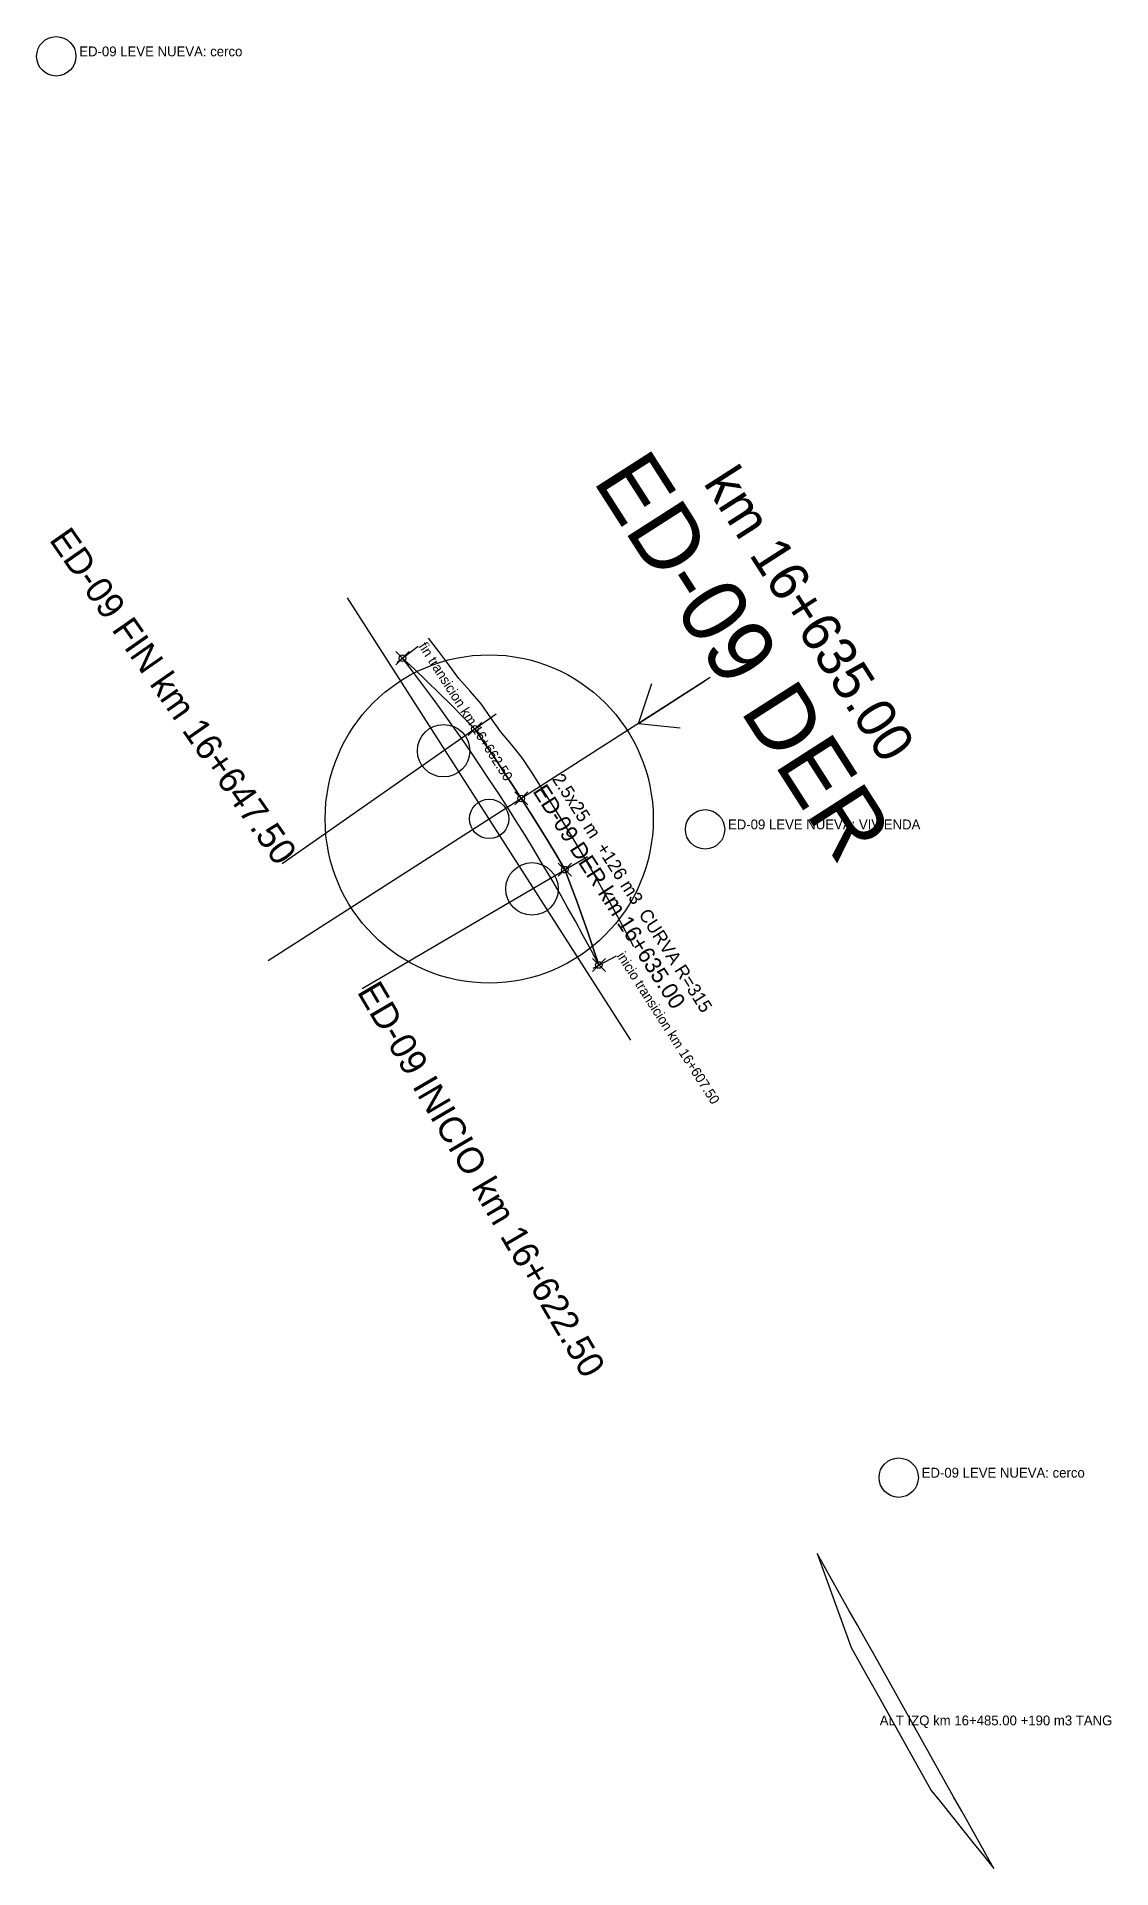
# Model space of a CAD drawing. Extents: x 598026 to 612634, y 9471396 to 9478667.
# Drawn here: x 604507 to 604670.8, y 9475213.8 to 9475492.8 of the extents above; entities that cross this region are included whole.
import ezdxf
from ezdxf.enums import TextEntityAlignment as Align

# ---------------------------------------------------------------- set-up
doc = ezdxf.new("R2010")
doc.units = 0
doc.header["$PDMODE"] = 35
doc.header["$PDSIZE"] = 1
for name, color, linetype in [('ENSANCHE_ALTERNATIVAS', 8, 'CONTINUOUS'), ('ENSANCHE_DER', 5, 'CONTINUOUS'), ('ENSANCHE_DER_BORDE_3D', 5, 'CONTINUOUS'), ('ENSANCHE_DER_MARCA', 5, 'CONTINUOUS'), ('ENSANCHE_DER_PUNTOS', 5, 'CONTINUOUS'), ('ENSANCHE_DER_TALUD', 5, 'CONTINUOUS'), ('ENSANCHE_DER_TEXTO', 5, 'CONTINUOUS'), ('ENSANCHE_INTERFERENCIA', 6, 'CONTINUOUS')]:
    doc.layers.add(name, color=color, linetype=linetype)

msp = doc.modelspace()

# ---------------------------------------------------------------- texts
at = {"layer": 'ENSANCHE_ALTERNATIVAS'}
msp.add_text('ALT IZQ km 16+485.00 +190 m3 TANG', height=1.5, dxfattribs=at).set_placement((604635.5451, 9475235.6064))
at = {"layer": 'ENSANCHE_DER_MARCA'}
for s, height, p in [('ED-09 DER', 10, (604610.5488, 9475395.7867)), ('km 16+635.00', 6, (604622.3385, 9475403.3366))]:
    msp.add_text(s, height=height, rotation=-57.3653, dxfattribs=at).set_placement(p, align=Align.CENTER)
msp.add_text('ED-09 FIN km 16+647.50', height=4, rotation=-55.0917, dxfattribs=at).set_placement((604543.6514, 9475366.326), align=Align.RIGHT)
msp.add_text('ED-09 INICIO km 16+622.50', height=4, rotation=-59.639, dxfattribs=at).set_placement((604555.8034, 9475347.3498))
at = {"layer": 'ENSANCHE_DER_TEXTO'}
for s, height, p in [('fin transicion km 16+662.50', 1.5, (604565.1889, 9475400.0054)), ('ED-09 DER km 16+635.00', 2.5, (604582.5902, 9475377.8826)), ('2.5x25 m  +126 m3  CURVA R=315', 2, (604585.5376, 9475379.77)), ('inicio transicion km 16+607.50', 1.5, (604595.4041, 9475352.8221))]:
    msp.add_text(s, height=height, rotation=-57.3653, dxfattribs=at).set_placement(p)
at = {"layer": 'ENSANCHE_INTERFERENCIA'}
for s, p in [('ED-09 LEVE NUEVA: cerco', (604513.5477, 9475489.8394)), ('ED-09 LEVE NUEVA: VIVIENDA', (604612.4189, 9475372.0909)), ('ED-09 LEVE NUEVA: cerco', (604641.9322, 9475273.3406))]:
    msp.add_text(s, height=1.5, dxfattribs=at).set_placement(p)

# ---------------------------------------------------------------- linework, layer by layer
at = {"layer": 'ENSANCHE_ALTERNATIVAS'}
msp.add_lwpolyline([(604652.9243, 9475213.8242), (604651.7011, 9475216.0046), (604650.478, 9475218.1849), (604649.2549, 9475220.3653), (604648.0317, 9475222.5456), (604646.8086, 9475224.726), (604645.5854, 9475226.9063), (604644.3623, 9475229.0867), (604643.1391, 9475231.267), (604641.916, 9475233.4474), (604640.6928, 9475235.6277), (604639.4697, 9475237.808), (604638.2465, 9475239.9884), (604637.0234, 9475242.1687), (604635.8003, 9475244.3491), (604634.5771, 9475246.5294), (604633.354, 9475248.7098), (604632.1308, 9475250.8901), (604630.9077, 9475253.0705), (604629.6845, 9475255.2508), (604628.4614, 9475257.4312), (604627.2382, 9475259.6115), (604626.0151, 9475261.7919), (604626.0151, 9475261.7919), (604626.8749, 9475259.4077), (604627.7346, 9475257.0235), (604628.5944, 9475254.6393), (604629.4541, 9475252.255), (604630.3139, 9475249.8708), (604631.1736, 9475247.4866), (604632.3968, 9475245.3063), (604633.6199, 9475243.1259), (604634.8431, 9475240.9456), (604636.0662, 9475238.7652), (604637.2893, 9475236.5849), (604638.5125, 9475234.4046), (604639.7356, 9475232.2242), (604640.9588, 9475230.0439), (604642.1819, 9475227.8635), (604643.4051, 9475225.6832), (604644.9916, 9475223.7067), (604646.5781, 9475221.7302), (604648.1647, 9475219.7537), (604649.7512, 9475217.7772), (604651.3378, 9475215.8007), (604652.9243, 9475213.8242)], close=True, dxfattribs=at)
at = {"layer": 'ENSANCHE_DER'}
msp.add_lwpolyline([(604592.7463, 9475351.4307), (604591.5658, 9475353.6641), (604590.3676, 9475355.888), (604589.1518, 9475358.1024), (604587.9184, 9475360.307), (604586.6676, 9475362.5018), (604585.3994, 9475364.6866), (604584.1139, 9475366.8612), (604582.8112, 9475369.0256), (604581.4914, 9475371.1796), (604580.1545, 9475373.323), (604578.8006, 9475375.4558), (604577.4298, 9475377.5777), (604576.0423, 9475379.6887), (604574.638, 9475381.7887), (604573.2172, 9475383.8774), (604571.7797, 9475385.9547), (604570.3259, 9475388.0206), (604568.8557, 9475390.0749), (604567.3692, 9475392.1175), (604565.8666, 9475394.1482), (604564.3479, 9475396.1669), (604562.8132, 9475398.1734), (604562.8132, 9475398.1734), (604564.6799, 9475396.4187), (604566.5345, 9475394.6465), (604568.377, 9475392.857), (604570.2071, 9475391.0503), (604572.0248, 9475389.2264), (604573.8299, 9475387.3854), (604575.2786, 9475385.2917), (604576.7107, 9475383.1866), (604578.1259, 9475381.0702), (604579.5244, 9475378.9426), (604580.9059, 9475376.804), (604582.2704, 9475374.6545), (604583.6178, 9475372.4942), (604584.948, 9475370.3233), (604586.261, 9475368.1419), (604587.5566, 9475365.9502), (604588.4735, 9475363.5405), (604589.3697, 9475361.1265), (604590.2451, 9475358.7083), (604591.0996, 9475356.2862), (604591.9334, 9475353.8603), (604592.7463, 9475351.4307)], close=True, dxfattribs=at)
at = {"layer": 'ENSANCHE_DER_BORDE_3D'}
msp.add_polyline3d([(604592.7463, 9475351.4307, 537.963), (604591.9334, 9475353.8603, 537.8075), (604591.0996, 9475356.2862, 537.652), (604590.2451, 9475358.7083, 537.4965), (604589.3697, 9475361.1265, 537.341), (604588.4735, 9475363.5405, 537.1855), (604587.5566, 9475365.9502, 537.0303), (604586.261, 9475368.1419, 536.8859), (604584.948, 9475370.3233, 536.7444), (604583.6178, 9475372.4942, 536.6058), (604582.2704, 9475374.6545, 536.47), (604580.9059, 9475376.804, 536.337), (604579.5244, 9475378.9426, 536.207), (604578.1259, 9475381.0702, 536.0798), (604576.7107, 9475383.1866, 535.9554), (604575.2786, 9475385.2917, 535.834), (604573.8299, 9475387.3854, 535.7153), (604572.0248, 9475389.2264, 535.6079), (604570.2071, 9475391.0503, 535.5034), (604568.377, 9475392.857, 535.4017), (604566.5345, 9475394.6465, 535.3029), (604564.6799, 9475396.4187, 535.207), (604562.8132, 9475398.1734, 535.1139)], dxfattribs=at)
at = {"layer": 'ENSANCHE_DER_MARCA'}
for p, q in [((604597.5928, 9475339.9911), (604554.4504, 9475407.3612)), ((604562.0213, 9475397.5628), (604565.1889, 9475400.0054)), ((604542.3365, 9475352.1049), (604609.7066, 9475395.2474)), ((604598.759, 9475388.2367), (604608.8645, 9475394.7081)), ((604598.759, 9475388.2367), (604600.8125, 9475394.3016)), ((604544.4714, 9475366.8983), (604577.1102, 9475389.6744)), ((604598.759, 9475388.2367), (604605.1267, 9475387.5646)), ((604556.6663, 9475347.8552), (604591.008, 9475367.972)), ((604591.8604, 9475350.9669), (604595.4041, 9475352.8221))]:
    msp.add_line(p, q, dxfattribs=at)
for centre, radius in [((604576.0216, 9475373.6762), 25), ((604569.0735, 9475384.0662), 4), ((604576.0216, 9475373.6762), 3), ((604582.552, 9475363.0186), 4)]:
    msp.add_circle(centre, radius, dxfattribs=at)
at = {"layer": 'ENSANCHE_DER_PUNTOS'}
for p in [(604562.8132, 9475398.1734, 535.1139), (604573.8299, 9475387.3854, 535.7153), (604580.9059, 9475376.804, 536.337), (604587.5566, 9475365.9502, 537.0303), (604592.7463, 9475351.4307, 537.963)]:
    msp.add_point(p, dxfattribs=at)
at = {"layer": 'ENSANCHE_DER_TALUD'}
msp.add_lwpolyline([(604598.062, 9475354.2135), (604596.8592, 9475356.489), (604595.6384, 9475358.7549), (604594.3997, 9475361.011), (604593.143, 9475363.2572), (604591.8687, 9475365.4933), (604590.5766, 9475367.7193), (604589.2668, 9475369.9349), (604587.9396, 9475372.1401), (604586.5948, 9475374.3347), (604585.2327, 9475376.5185), (604583.8534, 9475378.6915), (604582.4568, 9475380.8534), (604581.0431, 9475383.0042), (604579.4051, 9475385.0039), (604577.7524, 9475386.9889), (604576.2901, 9475389.1022), (604574.8111, 9475391.2038), (604573.1128, 9475393.1473), (604571.4003, 9475395.0756), (604569.874, 9475397.1382), (604568.3315, 9475399.1886), (604566.7727, 9475401.2267)], dxfattribs=at)
at = {"layer": 'ENSANCHE_INTERFERENCIA'}
for centre in [(604510.0477, 9475489.8394), (604608.9189, 9475372.0909), (604638.4322, 9475273.3406)]:
    msp.add_circle(centre, 3, dxfattribs=at)

msp.set_redraw_order([(e.dxf.handle, doc.entitydb.next_handle()) for e in msp.query("TEXT MTEXT ATTDEF DIMENSION ARC_DIMENSION")])  # texts and dimensions are drawn at this point

doc.saveas('drawing.dxf')
